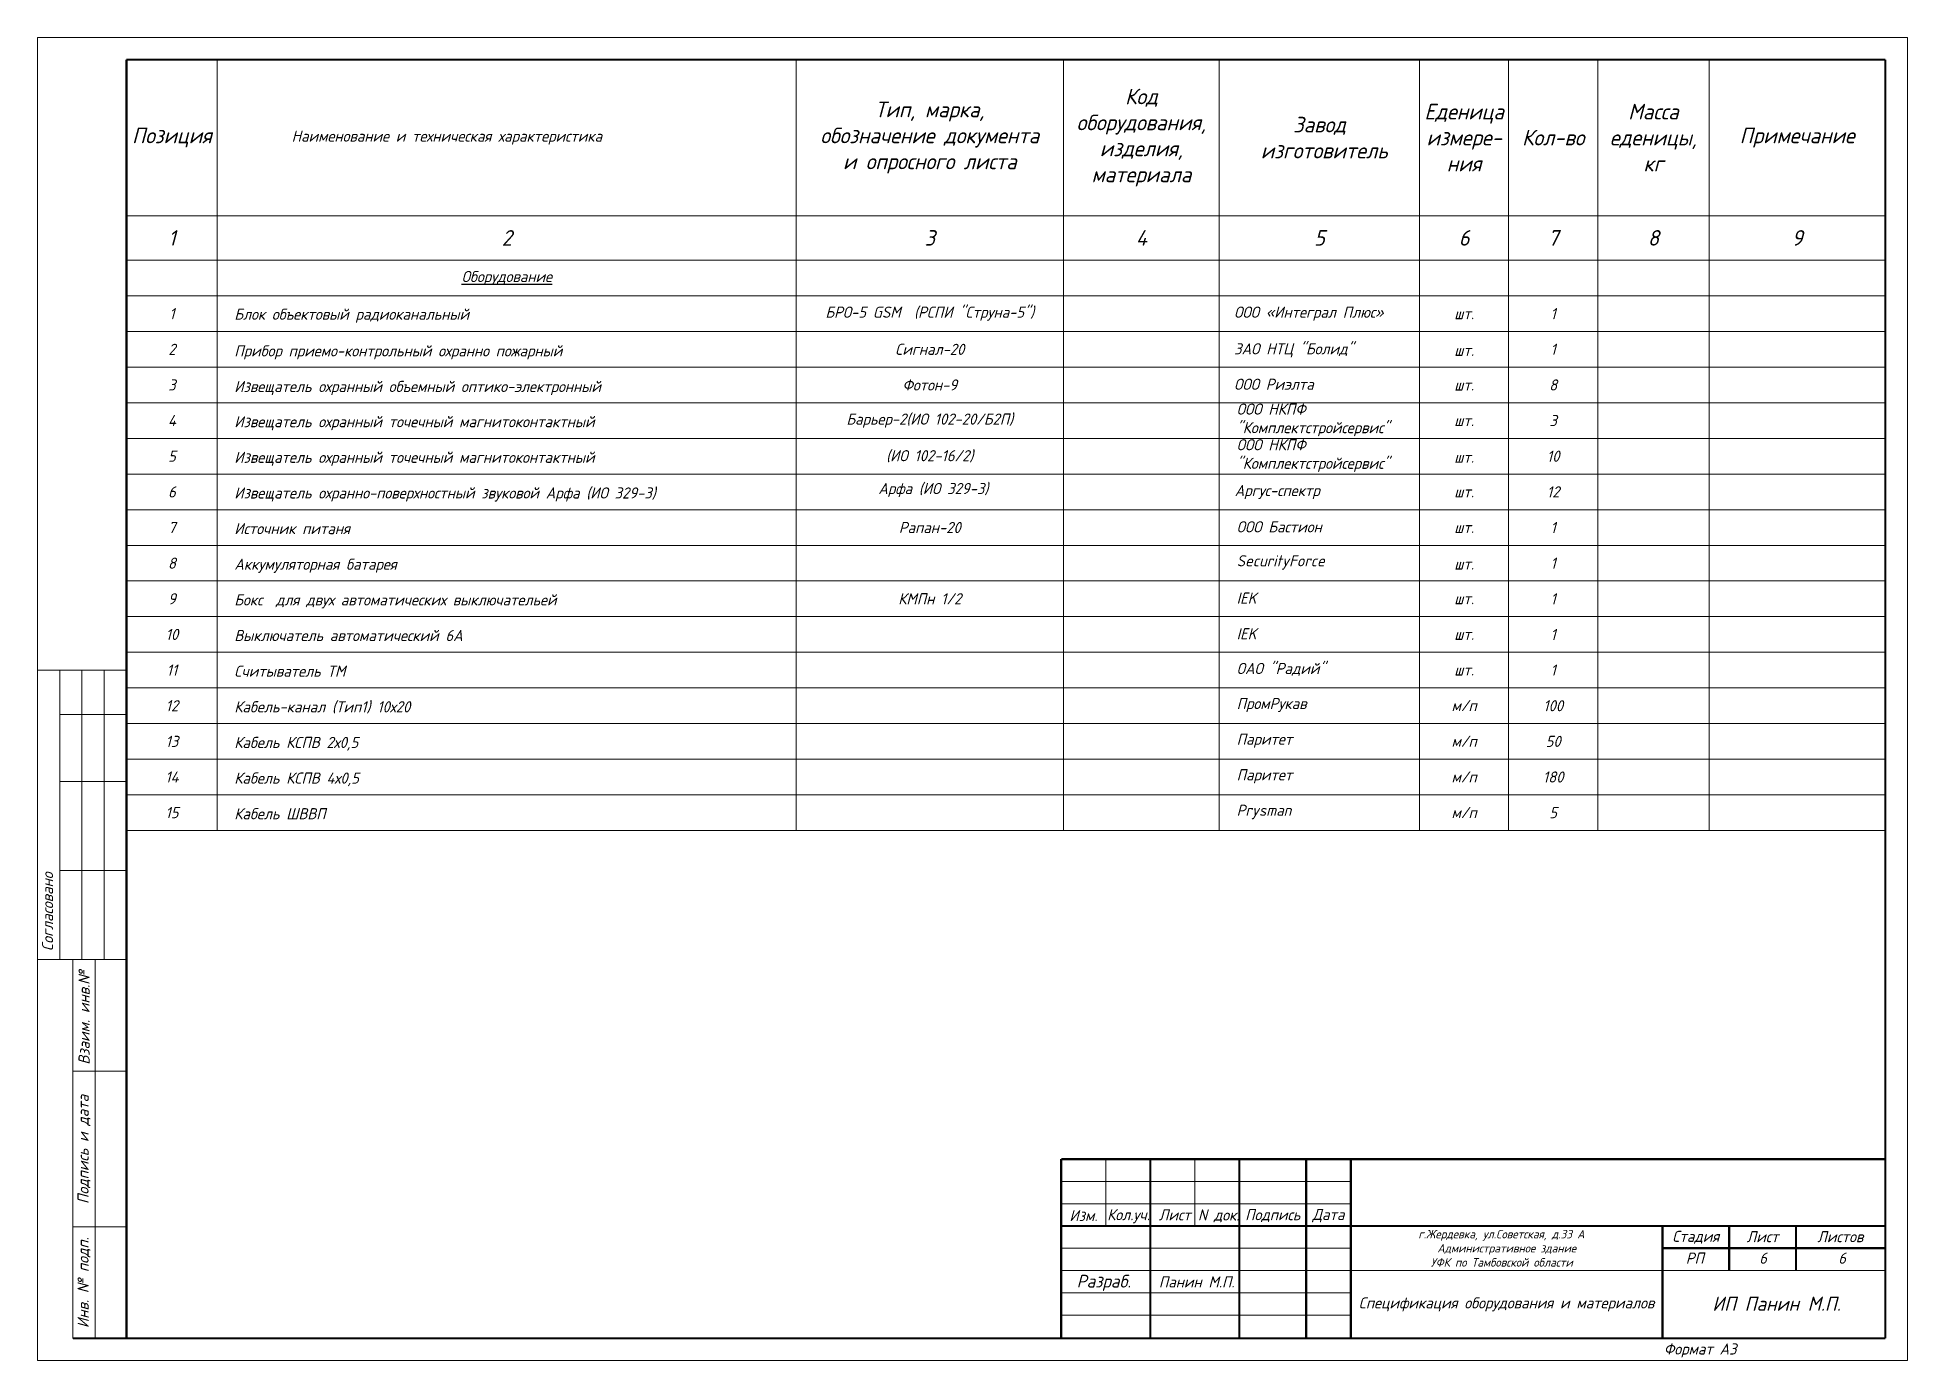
# Model space of a CAD drawing. Header units: inches. Extents: x -24 to 3888, y 393 to 1828.
# Drawn here: x 2487.4 to 2619.7, y 1029.7 to 1123.3 of the extents above; entities that cross this region are included whole.
import ezdxf

# ---------------------------------------------------------------- set-up
doc = ezdxf.new("R2010")
doc.units = ezdxf.units.IN
doc.header["$MEASUREMENT"] = 0
doc.linetypes.add('НЕВИДИМАЯ', pattern=[9.525, 6.35, -3.175])
doc.layers.add('DESC', color=7, linetype='Continuous')
doc.styles.get("Standard").update_dxf_attribs({"font": 'GOST_Common Italic_0.ttf'})

msp = doc.modelspace()

# ---------------------------------------------------------------- texts
at = {"layer": 'DESC', "color": 7}
for s, height, p in [('Блок объектовый радиоканальный ', 0.7875, (2501.37, 1103.31)), ('Прибор приемо-контрольный охранно пожарный ', 0.7875, (2501.37, 1100.72)), ('Извещатель охранный объемный оптико-электронный ', 0.7875, (2501.37, 1098.2)), ('Извещатель охранный точечный магнитоконтактный ', 0.7875, (2501.37, 1095.71)), ('Извещатель охранный точечный магнитоконтактный ', 0.7875, (2501.37, 1093.19)), ('Извещатель охранно-поверхностный звуковой Арфа (ИО 329-3)', 0.7875, (2501.37, 1090.67)), ('Источник питаня', 0.7875, (2501.37, 1088.15)), ('Аккумуляторная батарея ', 0.7875, (2501.37, 1085.63)), ('Бокс  для двух автоматических выключательей', 0.7875, (2501.37, 1083.11)), ('Выключатель автоматический 6А', 0.7875, (2501.37, 1080.59)), ('Считыватель ТМ', 0.7875, (2501.37, 1078.07)), ('Кабель-канал (Тип1) 10х20', 0.7875, (2501.37, 1075.55)), ('Кабель КСПВ 2х0,5', 0.7875, (2501.37, 1073.03)), ('Кабель КСПВ 4х0,5', 0.7875, (2501.37, 1070.51)), ('Кабель ШВВП', 0.7875, (2501.37, 1067.99)), ('Кол.уч.', 0.787, (2563.12, 1039.64)), ('Лист', 0.787, (2566.77, 1039.63)), ('N док.', 0.787, (2569.54, 1039.62)), ('РП', 0.787, (2604.05, 1036.57)), ('6', 0.787, (2609.25, 1036.57)), ('6', 0.787, (2614.84, 1036.57))]:
    msp.add_text(s, height=height, dxfattribs=at).set_placement(p)
at = {"layer": 'DESC'}
for s, insert, char_height, width, attachment_point in [('Код оборудования, изделия, материала', (2565.54, 1116.19), 1.1025, 11.025, 5), ('Тип, марка, \\Pобозначение документа \\Pи опросного листа', (2550.57, 1116.19), 1.1025, 18.9, 5), ('Еденица измере-\\Pния', (2588.37, 1116.19), 1.1025, 6.3, 5), ('Масса еденицы, \\Pкг', (2601.76, 1116.19), 1.1025, 7.875, 5), ('Позиция', (2496.96, 1116.19), 1.103, 6.4299, 5), ('           Наименование и техническая характеристика', (2500.17, 1116.19), 0.7875, 40.95, 4), ('Завод\\P изготовитель', (2578.14, 1116.19), 1.1025, 14.175, 5), ('Кол-во', (2594.67, 1116.19), 1.103, 6.3, 5), ('Примечание', (2611.93, 1116.19), 1.103, 12.4701, 5), ('1', (2496.96, 1109.1), 1.1, 6.4299, 5), ('2', (2520.65, 1109.1), 1.1, 40.95, 5), ('3', (2550.57, 1109.1), 1.1, 18.9, 5), ('4', (2565.54, 1109.1), 1.1, 11.025, 5), ('5', (2578.14, 1109.1), 1.1, 14.175, 5), ('6', (2588.37, 1109.1), 1.1, 6.3, 5), ('7', (2594.67, 1109.1), 1.1, 6.3, 5), ('8', (2601.76, 1109.1), 1.1, 7.875, 5), ('9', (2611.93, 1109.1), 1.1, 12.4701, 5), ('{\\LОборудование}', (2520.65, 1106.26), 0.7875, 40.95, 5), ('1', (2496.96, 1103.74), 0.787, 6.4299, 5), ('БРО-5 GSM  (РСПИ "Струна-5")', (2550.57, 1103.74), 0.7875, 18.9, 5), ('ООО «Интеграл Плюс»', (2572.1, 1103.74), 0.7875, 14.175, 4), ('шт.', (2588.37, 1103.74), 0.787, 6.3, 5), ('1', (2594.67, 1103.74), 0.787, 6.3, 5), ('2', (2496.96, 1101.22), 0.787, 6.4299, 5), ('Сигнал-20', (2550.57, 1101.22), 0.787, 18.9, 5), ('ЗАО НТЦ "Болид"', (2572.1, 1101.15), 0.7875, 14.175, 4), ('шт.', (2588.37, 1101.15), 0.787, 6.3, 5), ('1', (2594.67, 1101.22), 0.787, 6.3, 5), ('3', (2496.96, 1098.7), 0.787, 6.4299, 5), ('Фотон-9', (2550.57, 1098.7), 0.787, 18.9, 5), ('ООО Риэлта', (2572.1, 1098.75), 0.787, 14.175, 4), ('шт.', (2588.37, 1098.7), 0.787, 6.3, 5), ('8', (2594.67, 1098.7), 0.787, 6.3, 5), ('ООО НКПФ "Комплектстройсервис"', (2572.28, 1096.23), 0.7875, 14.175, 4), ('4', (2496.96, 1096.18), 0.787, 6.4299, 5), ('Барьер-2(ИО 102-20/Б2П)', (2550.57, 1096.18), 0.7875, 18.9, 5), ('шт.', (2588.37, 1096.19), 0.787, 6.3, 5), ('3', (2594.67, 1096.18), 0.787, 6.3, 5), ('(ИО 102-16/2)', (2550.57, 1093.66), 0.7875, 18.9, 5), ('ООО НКПФ "Комплектстройсервис"', (2572.28, 1093.71), 0.7875, 14.175, 4), ('5', (2496.96, 1093.66), 0.787, 6.4299, 5), ('шт.', (2588.37, 1093.6), 0.787, 6.3, 5), ('10', (2594.67, 1093.66), 0.787, 6.3, 5), ('6', (2496.96, 1091.14), 0.787, 6.4299, 5), ('Арфа (ИО 329-3)', (2550.82, 1091.27), 0.7875, 18.9, 5), ('12', (2594.67, 1091.14), 0.787, 6.3, 5), ('шт.', (2588.37, 1091.15), 0.787, 6.3, 5), ('7', (2496.96, 1088.62), 0.787, 6.4299, 5), ('Рапан-20', (2550.57, 1088.62), 0.787, 18.9, 5), ('ООО Бастион', (2572.28, 1088.67), 0.7875, 14.175, 4), ('1', (2594.67, 1088.62), 0.787, 6.3, 5), ('шт.', (2588.37, 1088.63), 0.787, 6.3, 5), ('8', (2496.96, 1086.1), 0.787, 6.4299, 5), ('SecurityForce', (2572.28, 1086.15), 0.7875, 14.175, 4), ('шт.', (2588.37, 1086.04), 0.787, 6.3, 5), ('1', (2594.67, 1086.1), 0.787, 6.3, 5), ('9', (2496.96, 1083.58), 0.787, 6.4299, 5), ('КМПн 1/2', (2550.57, 1083.58), 0.787, 18.9, 5), ('IEK', (2572.28, 1083.63), 0.787, 14.175, 4), ('шт.', (2588.37, 1083.59), 0.787, 6.3, 5), ('1', (2594.67, 1083.58), 0.787, 6.3, 5), ('10', (2496.96, 1081.06), 0.787, 6.4299, 5), ('IEK', (2572.28, 1081.11), 0.787, 14.175, 4), ('шт.', (2588.37, 1081.07), 0.787, 6.3, 5), ('1', (2594.67, 1081.06), 0.787, 6.3, 5), ('11', (2496.96, 1078.54), 0.787, 6.4299, 5), ('ОАО "Радий"', (2572.28, 1078.59), 0.7875, 14.175, 4), ('шт.', (2588.37, 1078.55), 0.787, 6.3, 5), ('1', (2594.67, 1078.54), 0.787, 6.3, 5), ('12', (2496.96, 1076.02), 0.787, 6.4299, 5), ('ПромРукав', (2572.28, 1076.07), 0.787, 14.175, 4), ('м/п', (2588.37, 1076.03), 0.787, 6.3, 5), ('100', (2594.67, 1076.02), 0.787, 6.3, 5), ('13', (2496.96, 1073.5), 0.787, 6.4299, 5), ('Паритет', (2572.28, 1073.55), 0.787, 14.175, 4), ('м/п', (2588.37, 1073.51), 0.787, 6.3, 5), ('50', (2594.67, 1073.5), 0.787, 6.3, 5), ('14', (2496.96, 1070.98), 0.787, 6.4299, 5), ('Паритет', (2572.28, 1071.03), 0.787, 14.175, 4), ('м/п', (2588.37, 1070.99), 0.787, 6.3, 5), ('180', (2594.67, 1070.98), 0.787, 6.3, 5), ('Prysman', (2572.28, 1068.51), 0.787, 14.175, 4), ('15', (2496.96, 1068.46), 0.787, 6.4299, 5), ('м/п', (2588.37, 1068.47), 0.787, 6.3, 5), ('5', (2594.67, 1068.46), 0.787, 6.3, 5), ('Изм.', (2561.44, 1039.97), 0.787, 3.15, 5), ('Подпись', (2574.83, 1039.97), 0.787, 4.725, 5), ('Дата', (2578.77, 1039.97), 0.787, 3.15, 5), ('Спецификация оборудования и материалов', (2591.37, 1033.69), 0.7875, 22.05, 5)]:
    msp.add_mtext(s, dxfattribs=dict(at, insert=insert, char_height=char_height, width=width, attachment_point=attachment_point))
at = {"layer": 'DESC', "lineweight": 15}
for s, insert, char_height, width, attachment_point in [('Аргус-спектр', (2572.14, 1091.13), 0.7875, 14.175, 4), ('Панин М.П.', (2569.45, 1035.28), 0.787, 6.3, 5)]:
    msp.add_mtext(s, dxfattribs=dict(at, insert=insert, char_height=char_height, width=width, attachment_point=attachment_point))
at = {"layer": 'DESC', "char_height": 0.7875, "attachment_point": 1, "rotation": 90}
for s, insert, width in [('Cогласовано', (2487.77, 1058.65), 9.4622), ('Взаим. инв.№', (2490.35, 1050.64), 14.4387), ('Подпись и дата', (2490.28, 1040.79), 11.3549), ('Инв. № подп.', (2490.28, 1032.02), 13.2391)]:
    msp.add_mtext(s, dxfattribs=dict(at, insert=insert, width=width))
at = {"layer": 'DESC', "color": 0, "lineweight": 15, "insert": (2561.74, 1038.96), "char_height": 0.6, "attachment_point": 1}
msp.add_mtext_dynamic_manual_height_columns('\\pi23.39435;г.Жердевка, ул.Советская, д.33 А\\P\\pi24.36617; Административное здание \\P\\pi24.27003;УФК по Тамбовской области', width=59.1919, gutter_width=1, heights=[0], dxfattribs=at)
at = {"layer": 'DESC', "color": 0, "char_height": 0.787, "attachment_point": 5}
for s, insert, width in [('Стадия', (2604.76, 1038.44), 4.725), ('Лист', (2609.48, 1038.48), 5.67), ('Листов', (2614.98, 1038.48), 5.3325)]:
    msp.add_mtext(s, dxfattribs=dict(at, insert=insert, width=width))
at = {"layer": 'DESC', "color": 0, "lineweight": 15, "insert": (2562.88, 1035.21), "char_height": 0.9, "width": 7.0924, "attachment_point": 5}
msp.add_mtext('Разраб.', dxfattribs=at)
at = {"layer": 'DESC', "lineweight": 15, "insert": (2601.12, 1034.24), "char_height": 1, "attachment_point": 1}
msp.add_mtext_dynamic_manual_height_columns('\\pi4.80835;ИП Панин М.П.', width=17.9743, gutter_width=1, heights=[1.74], dxfattribs=at)
at = {"layer": 'DESC', "linetype": 'НЕВИДИМАЯ', "insert": (2602.5, 1030.93), "char_height": 0.787, "width": 9.1777, "attachment_point": 1}
msp.add_mtext('Формат А3', dxfattribs=at)

# ---------------------------------------------------------------- linework, layer by layer
at = {"layer": 'DESC', "color": 7, "lineweight": 15}
for p, q in [((2487.44, 1029.72), (2487.44, 1123.27)), ((2487.44, 1123.27), (2619.74, 1123.27)), ((2619.74, 1123.27), (2619.74, 1029.72)), ((2500.17, 1121.7), (2500.17, 1067.2)), ((2541.12, 1121.7), (2541.12, 1067.2)), ((2560.02, 1121.7), (2560.02, 1067.2)), ((2571.05, 1121.7), (2571.05, 1067.2)), ((2585.22, 1121.7), (2585.22, 1067.2)), ((2591.52, 1121.7), (2591.52, 1067.2)), ((2597.82, 1121.7), (2597.82, 1067.2)), ((2605.7, 1121.7), (2605.7, 1067.2)), ((2493.74, 1110.67), (2618.17, 1110.67)), ((2493.74, 1107.52), (2618.17, 1107.52)), ((2493.74, 1105), (2618.17, 1105)), ((2493.74, 1102.48), (2618.17, 1102.48)), ((2493.74, 1099.96), (2618.17, 1099.96)), ((2493.74, 1097.44), (2618.17, 1097.44)), ((2493.74, 1094.92), (2618.17, 1094.92)), ((2493.74, 1092.4), (2618.17, 1092.4)), ((2493.74, 1089.88), (2618.17, 1089.88)), ((2493.74, 1087.36), (2618.17, 1087.36)), ((2493.74, 1084.84), (2618.17, 1084.84)), ((2493.74, 1082.32), (2618.17, 1082.32)), ((2493.74, 1079.8), (2618.17, 1079.8)), ((2493.74, 1077.28), (2618.17, 1077.28)), ((2493.74, 1074.76), (2618.17, 1074.76)), ((2493.74, 1072.24), (2618.17, 1072.24)), ((2493.74, 1069.72), (2618.17, 1069.72)), ((2493.74, 1067.2), (2618.17, 1067.2)), ((2563.02, 1043.96), (2563.02, 1039.23)), ((2569.32, 1043.96), (2569.32, 1039.23)), ((2559.87, 1042.38), (2580.35, 1042.38)), ((2559.87, 1040.81), (2580.35, 1040.81)), ((2559.87, 1037.66), (2580.35, 1037.66)), ((2559.87, 1036.08), (2580.35, 1036.08)), ((2580.35, 1036.08), (2618.15, 1036.08)), ((2559.87, 1034.51), (2580.35, 1034.51)), ((2559.87, 1032.93), (2580.35, 1032.93)), ((2619.74, 1029.72), (2487.44, 1029.72))]:
    msp.add_line(p, q, dxfattribs=at)
at = {"layer": 'DESC', "lineweight": 15}
for p, q in [((2493.74, 1078.54), (2487.44, 1078.54)), ((2489.02, 1078.54), (2489.02, 1058.07)), ((2490.59, 1078.54), (2490.59, 1058.07)), ((2492.17, 1078.54), (2492.17, 1058.07)), ((2493.74, 1075.39), (2489.02, 1075.39)), ((2493.74, 1070.67), (2489.02, 1070.67)), ((2493.74, 1064.37), (2489.02, 1064.37)), ((2493.74, 1058.07), (2487.44, 1058.07)), ((2489.96, 1058.07), (2489.96, 1031.29)), ((2489.96, 1058.07), (2493.74, 1058.07)), ((2491.54, 1058.07), (2491.54, 1031.29)), ((2489.96, 1050.19), (2493.74, 1050.19)), ((2489.96, 1039.17), (2493.74, 1039.17))]:
    msp.add_line(p, q, dxfattribs=at)
at = {"layer": 'DESC', "color": 7, "lineweight": 15, "const_width": 0.158}
for points in [[(2493.74, 1121.7), (2493.74, 1031.29), (2618.17, 1031.29)], [(2618.17, 1121.7), (2493.74, 1121.7)], [(2618.17, 1031.29), (2618.17, 1121.7)], [(2559.87, 1043.96), (2559.87, 1031.36)], [(2559.87, 1043.96), (2618.15, 1043.96)], [(2566.17, 1043.96), (2566.17, 1031.29)], [(2572.47, 1043.96), (2572.47, 1031.36)], [(2577.2, 1043.96), (2577.2, 1031.36)], [(2580.35, 1043.96), (2580.35, 1031.36)], [(2559.87, 1039.23), (2618.15, 1039.23)], [(2602.4, 1031.29), (2602.4, 1039.23)], [(2607.12, 1036.08), (2607.12, 1039.23)], [(2611.85, 1036.08), (2611.85, 1039.23)], [(2602.4, 1037.66), (2618.15, 1037.66)]]:
    msp.add_lwpolyline(points, dxfattribs=at)
at = {"layer": 'DESC', "lineweight": 15, "const_width": 0.158}
msp.add_lwpolyline([(2489.96, 1031.29), (2493.74, 1031.29)], dxfattribs=at)

msp.set_redraw_order([(e.dxf.handle, doc.entitydb.next_handle()) for e in msp.query("TEXT MTEXT ATTDEF DIMENSION ARC_DIMENSION")])  # texts and dimensions are drawn at this point

doc.saveas('drawing.dxf')
